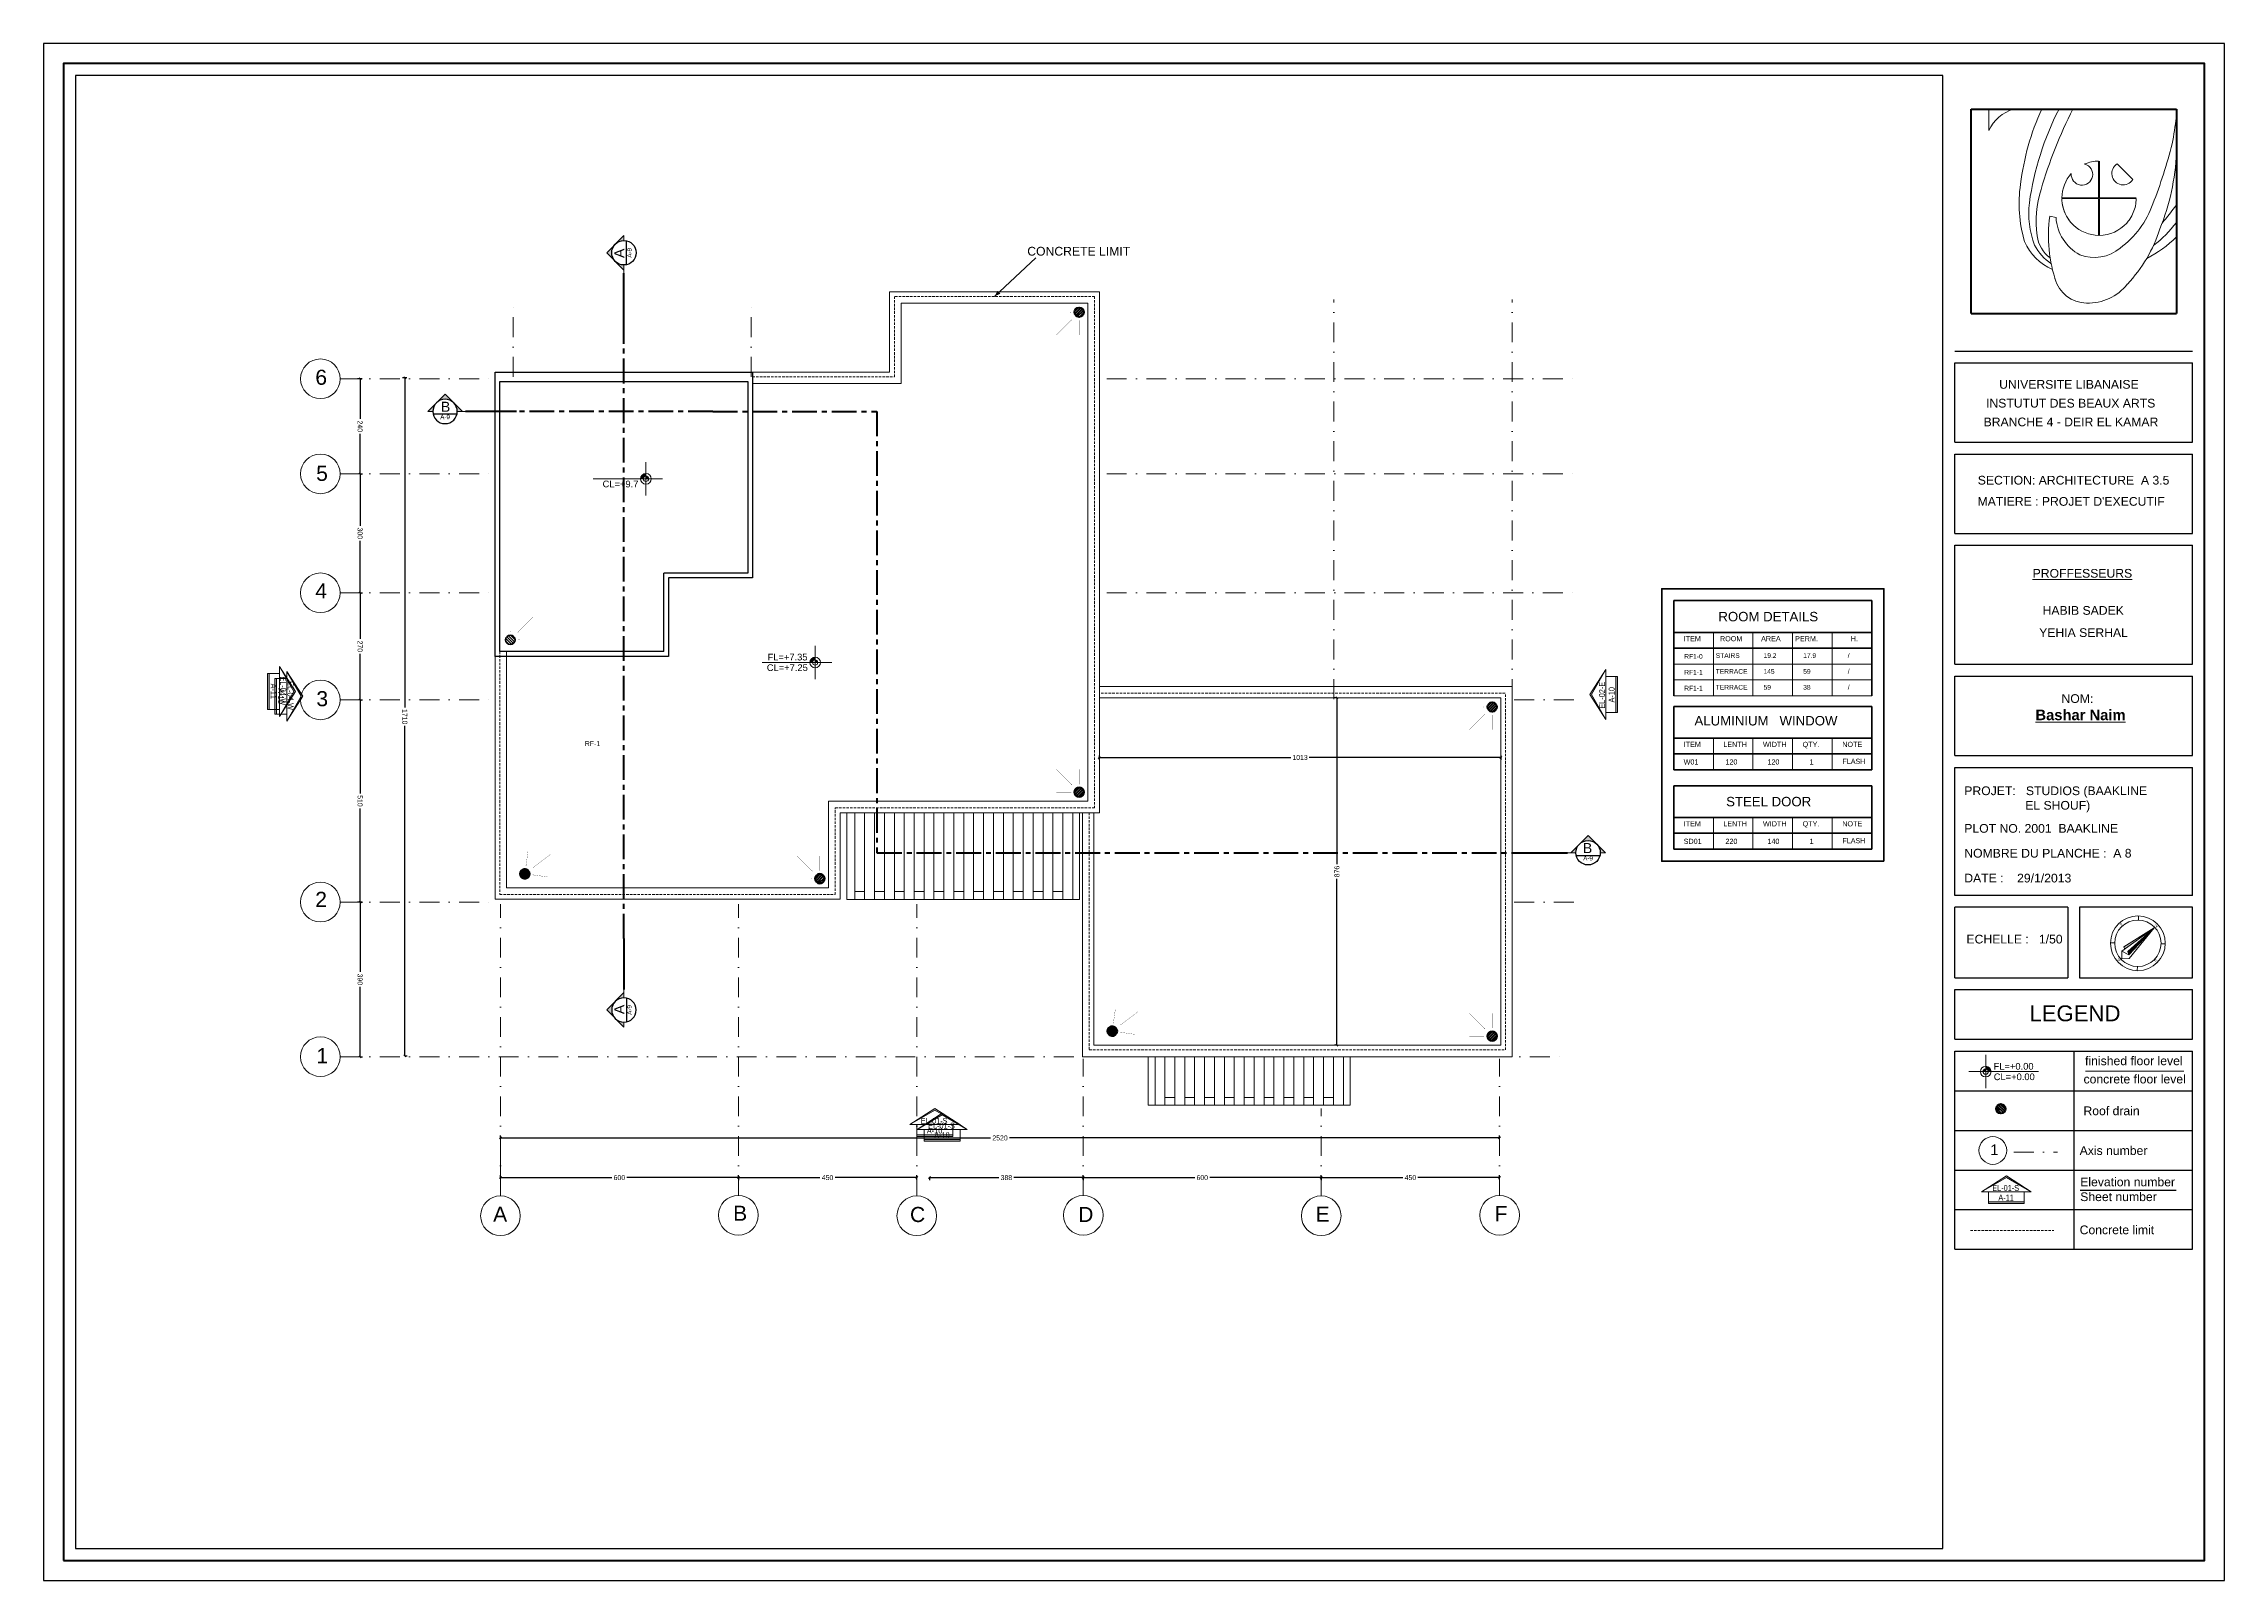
# Model space of a CAD drawing. Header units: inches. Extents: x -580639 to 179052, y 0 to 152898.
# Drawn here: x -195637 to -140637, y 113030 to 151788 of the extents above; entities that cross this region are included whole.
import ezdxf
from ezdxf.enums import TextEntityAlignment as Align

# ---------------------------------------------------------------- set-up
doc = ezdxf.new("R2010")
doc.units = ezdxf.units.IN
doc.header["$LTSCALE"] = 500
doc.header["$MEASUREMENT"] = 0
doc.set_wipeout_variables(frame=1)
for name, pattern in [('ACAD_ISO02W100', [15, 12, -3]), ('CENTER', [2, 1.25, -0.25, 0.25, -0.25]), ('DASHDOTX2', [2, 1, -0.5, 0, -0.5]), ('HIDDEN2', [0.1875, 0.125, -0.0625])]:
    doc.linetypes.add(name, pattern=pattern)
for name, color, linetype, lineweight in [('0.09', 143, 'Continuous', 9), ('0.18', 80, 'Continuous', 18), ('0.3', 10, 'Continuous', 30), ('1ATEXT', 3, 'Continuous', 20), ('A-0.2', 61, 'Continuous', 20), ('A-0.25', 42, 'Continuous', 25), ('A-ANNO-TEXS', 211, 'Continuous', 18), ('A-flor-sthn', 251, 'HIDDEN2', 9), ('A-wall', 52, 'Continuous', 35), ('col', 4, 'Continuous', 40), ('DIM', 8, 'Continuous', 18), ('fini', 11, 'Continuous', 13), ('ground floor', 8, 'Continuous', 20), ('Room reference', 50, 'Continuous', 13), ('WALL', 7, 'Continuous', 40), ('WIN', 3, 'Continuous', 18)]:
    doc.layers.add(name, color=color, linetype=linetype, lineweight=lineweight)
for name, color, linetype in [('LEGEND', 4, 'Continuous'), ('SYEL', 5, 'Continuous'), ('SYL', 6, 'Continuous'), ('SYSECTION', 1, 'Continuous')]:
    doc.layers.add(name, color=color, linetype=linetype)
doc.styles.add('100', font='arial.ttf', dxfattribs={"height": 200})
doc.styles.add('50', font='arial.ttf', dxfattribs={"height": 125})
doc.styles.add('A--ANNO-SYMB', font='upcil.ttf', dxfattribs={"width": 0.8})
doc.styles.add('CURENT', font='sanss___.ttf')
doc.styles.get("Standard").update_dxf_attribs({"font": 'arial.ttf'})
doc.dimstyles.new('DIM', dxfattribs={"dimscale": 50, "dimtxt": 125, "dimasz": 1, "dimexe": 1.2, "dimexo": 1, "dimgap": 1, "dimtad": 0, "dimtoh": 1, "dimdec": 0, "dimlfac": 0.1, "dimrnd": 1, "dimdsep": 46, "dimtxsty": '50', "dimblk": 'OBLIQUE', "dimcen": 0.09, "dimclrt": 8, "dimadec": 0, "dimazin": 0, "dimtfac": 1, "dimtdec": 0, "dimtix": 1, "dimtofl": 0, "dimtmove": 2, "dimatfit": 2, "dimfxl": 1, "dimfxlon": 1, "dimtzin": 0, "dimarcsym": 0})
pattern_1 = [(225, (6357320.176, -69319.606), (33.5875721, -33.5875721), [])]

msp = doc.modelspace()

# ---------------------------------------------------------------- texts
at = {"layer": 'A-ANNO-TEXS', "style": '50'}
for s, p in [('finished floor level', (-144150.81, 126023.649)), ('concrete floor level', (-144189.647, 125563.507)), ('Roof drain', (-144191.37, 124762.283)), ('Axis number', (-144286.874, 123760.908)), ('Elevation number', (-144273.372, 122969.812)), ('Sheet number', (-144273.372, 122596.324)), ('Concrete limit', (-144286.874, 121760.908))]:
    msp.add_text(s, height=220, dxfattribs=at).set_placement(p)
at = {"layer": 'A-ANNO-TEXS', "attachment_point": 1, "style": '50'}
for s, width, gutter_width, insert, char_height in [('CONCRETE LIMIT', 5318.43165, 1000, (-170829.186, 146662.404), 220), ('UNIVERSITE LIBANAISE', 4948.28299, 1000, (-146317.569, 143304.642), 220), ('INSTUTUT DES BEAUX ARTS', 4948.28299, 1000, (-146648.117, 142830.151), 220), ('BRANCHE 4 - DEIR EL KAMAR', 4948.28299, 1000, (-146708.994, 142356.96), 220), ('SECTION: ARCHITECTURE  A 3.5\\P ', 5318.43165, 1000, (-146856.871, 140887.41), 220), ("MATIERE : PROJET D'EXECUTIF ", 5318.43165, 1000, (-146862.22, 140353.14), 220), ('{\\LPROFFESSEURS }', 5318.43165, 1000, (-145472.502, 138539.051), 220), ('HABIB SADEK ', 5318.43165, 1000, (-145222.473, 137603.24), 220), ('{\\H1.0833x;ROOM DETAILS}', 4057.04148, 750, (-153398.615, 137456.618), 220), ('YEHIA SERHAL', 5318.43165, 1000, (-145308.407, 137043.375), 220), ('{\\H1.0833x;ITEM}', 771.83046, 750, (-154274.784, 136845.219), 120), ('STAIRS', 523.65123, 750, (-153465.561, 136414.559), 120), ('{\\H1.0833x;ROOM}', 771.83046, 750, (-153359.407, 136845.219), 120), ('{\\H1.0833x;AREA}', 771.83046, 750, (-152321.532, 136845.219), 120), ('19.2', 523.65123, 750, (-152259.633, 136414.559), 120), ('{\\H1.0833x;PERM.}', 771.83046, 750, (-151463.798, 136845.219), 120), ('17.9', 523.65123, 750, (-151259.633, 136414.559), 120), ('/', 523.65123, 750, (-150136.235, 136414.559), 120), ('{\\H1.0833x;H.}', 771.83046, 750, (-150059.664, 136845.219), 120), ('RF1-0', 523.65123, 750, (-154259.633, 136392.645), 120), ('RF1-1', 523.65123, 750, (-154259.633, 135992.645), 120), ('TERRACE', 523.65123, 750, (-153465.561, 136014.559), 120), ('145', 523.65123, 750, (-152259.633, 136014.559), 120), ('59', 523.65123, 750, (-151259.633, 136014.559), 120), ('/', 523.65123, 750, (-150136.235, 136014.559), 120), ('RF1-1', 523.65123, 750, (-154259.633, 135592.645), 120), ('TERRACE', 523.65123, 750, (-153465.561, 135614.559), 120), ('59', 523.65123, 750, (-152259.633, 135614.559), 120), ('38', 523.65123, 750, (-151259.633, 135614.559), 120), ('/', 523.65123, 750, (-150136.235, 135614.559), 120), ('NOM: ', 5318.43165, 1000, (-144745.539, 135379.431), 220), ('{\\H1.0833x;ALUMINIUM   WINDOW }', 4784.55426, 750, (-154001.663, 134830.518), 220), ('{\\fArial|b1|i0|c0|p34;\\LBashar Naim}', 5318.43165, 1000, (-145402.258, 134991.6), 266.2), ('{\\H1.0833x;W01}', 771.83046, 750, (-154274.784, 133737.133), 120), ('{\\H1.0833x;ITEM}', 771.83046, 750, (-154274.784, 134179.074), 120), ('{\\H1.0833x;LENTH}', 771.83046, 750, (-153274.784, 134179.074), 120), ('{\\H1.0833x;120}', 771.83046, 750, (-153220.801, 133737.133), 120), ('{\\H1.0833x;WIDTH}', 771.83046, 750, (-152274.784, 134179.074), 120), ('{\\H1.0833x;120}', 771.83046, 750, (-152161.627, 133737.133), 120), ('{\\H1.0833x;QTY.}', 771.83046, 750, (-151274.784, 134179.074), 120), ('{\\H1.0833x;1}', 771.83046, 750, (-151099.62, 133737.133), 120), ('{\\H1.0833x;NOTE}', 771.83046, 750, (-150274.784, 134179.074), 120), ('{\\H1.0833x;FLASH}', 771.83046, 750, (-150268.197, 133751.955), 118.206), ('{\\H1.0833x;STEEL DOOR}', 4784.55426, 750, (-153203.144, 132790.887), 220), ('PROJET:   STUDIOS (BAAKLINE \\P                  EL SHOUF)', 6503.49491, 1000, (-147196.789, 133054.853), 220), ('{\\H1.0833x;ITEM}', 771.83046, 750, (-154274.784, 132176.824), 120), ('{\\H1.0833x;LENTH}', 771.83046, 750, (-153274.784, 132176.824), 120), ('{\\H1.0833x;WIDTH}', 771.83046, 750, (-152274.784, 132176.824), 120), ('{\\H1.0833x;QTY.}', 771.83046, 750, (-151274.784, 132176.824), 120), ('{\\H1.0833x;NOTE}', 771.83046, 750, (-150274.784, 132176.824), 120), ('PLOT NO. 2001  BAAKLINE', 6503.49491, 1000, (-147196.789, 132106.194), 220), ('{\\H1.0833x;SD01}', 771.83046, 750, (-154274.784, 131734.884), 120), ('{\\H1.0833x;220}', 771.83046, 750, (-153220.801, 131734.884), 120), ('{\\H1.0833x;140}', 771.83046, 750, (-152161.627, 131734.884), 120), ('{\\H1.0833x;1}', 771.83046, 750, (-151099.62, 131734.884), 120), ('{\\H1.0833x;FLASH}', 771.83046, 750, (-150268.197, 131749.706), 118.206), ('NOMBRE DU PLANCHE :  A 8', 6503.49491, 1000, (-147196.789, 131479.624), 220), ('DATE :    29/1/2013', 6503.49491, 1000, (-147196.789, 130852.754), 220), ('ECHELLE :   1/50', 6503.49491, 1000, (-147142.301, 129313.455), 220), ('LEGEND', 2660.77035, 1000, (-145555.415, 127531.658), 400)]:
    msp.add_mtext_dynamic_manual_height_columns(s, width=width, gutter_width=gutter_width, heights=[0], dxfattribs=dict(at, insert=insert, char_height=char_height))
at = {"layer": 'ground floor', "attachment_point": 1, "style": '100'}
for s, heights, insert, char_height in [('6', [0], (-188784.62, 143563.813), 380), ('5', [0], (-188763.146, 141140.067), 380), ('4', [0], (-188784.761, 138174.505), 380), ('3', [0], (-188757.914, 135457.331), 380), ('2', [0], (-188786.008, 130396.228), 380), ('1', [0], (-188757.337, 126454.119), 380), ('1', [0], (-146542.355, 124024.827), 266), ('A', [0], (-184300.336, 122457.01), 380), ('B', [0], (-178247.656, 122480.12), 380), ('C', [200], (-173786.965, 122448.489), 380), ('D', [0], (-169545.32, 122449.127), 380), ('E', [0], (-163558.818, 122456.034), 380), ('F', [0], (-159044.922, 122469.186), 380)]:
    msp.add_mtext_dynamic_manual_height_columns(s, width=215.80113, gutter_width=1000, heights=heights, dxfattribs=dict(at, insert=insert, char_height=char_height))

# ---------------------------------------------------------------- blocks, each defined once
blk = doc.blocks.new('SYEL')
at = {"layer": '1ATEXT'}
for points in [[(-62.4, 0), (0, 36), (62.4, 0), (0, 40.2)], [(-44.8, -25.6), (-44.8, -29.5), (44.8, -29.5), (44.8, -25.6)]]:
    blk.add_hatch(color=256, dxfattribs=at).paths.add_polyline_path(points)
for p, q in [((-62.4, 0), (0, 40.2)), ((-62.4, 0), (0, 36)), ((62.4, 0), (-62.4, 0)), ((-44.8, -29.5), (-44.8, 0)), ((0, 40.2), (62.4, 0)), ((0, 36), (62.4, 0)), ((44.8, 0), (44.8, -29.5)), ((44.8, -25.6), (-44.8, -25.6)), ((44.8, -29.5), (-44.8, -29.5))]:
    blk.add_line(p, q, dxfattribs=at)
at = {"layer": '1ATEXT', "style": 'A--ANNO-SYMB', "width": 0.8, "flags": 4}
for tag, p in [('EL-01-N', (-1.8, 9.4)), ('AR00', (-0.7, -14.7))]:
    blk.add_attdef(tag, text='', height=15, dxfattribs=at).set_placement(p, align=Align.MIDDLE_CENTER)
blk = doc.blocks.new('A$C7E7140D5')
at = {"layer": '1ATEXT'}
for points in [[(47, -34.4), (47, -29.6, 0.414214), (42.2, -34.4)], [(47, -34.4), (47, -29.6, 0.414214), (42.2, -34.4)], [(51.8, -34.4), (56.6, -34.4, 0.414214), (47, -24.8), (47, -29.6, -0.414214)], [(51.8, -34.4), (56.6, -34.4, 0.414214), (47, -24.8), (47, -29.6, -0.414214)]]:
    blk.add_hatch(color=256, dxfattribs=at).paths.add_polyline_path(points)
for p, q in [((17, -34.4), (142, -34.4)), ((47, -4.4), (47, -64.4))]:
    blk.add_line(p, q, dxfattribs=at)
for radius in [9.6, 4.8]:
    blk.add_circle((47, -34.4), radius, dxfattribs=at)
blk = doc.blocks.new('SYL')
at = {"layer": '1ATEXT', "color": 3}
blk.add_blockref('A$C7E7140D5', (-47, 34.4), dxfattribs=at)
at = {"layer": '1ATEXT', "color": 3, "style": 'CURENT'}
for tag, p in [('FL=0.00', (14.2, 3.6)), ('CL=0.00', (14.5, -15.3))]:
    blk.add_attdef(tag, p, '', height=12, dxfattribs=at)
blk = doc.blocks.new('_Oblique')
at = {"color": 0, "linetype": 'ByBlock', "lineweight": -2}
blk.add_line((-0.5, -0.5), (0.5, 0.5), dxfattribs=at)
blk = doc.blocks.new('*D1457')
at = {"layer": 'Defpoints', "color": 0, "transparency": 16777216}
for p in [(-169012, 135288), (-158886, 135288), (-158886, 133784)]:
    blk.add_point(p, dxfattribs=at)
at = {"layer": 'DIM', "color": 0, "lineweight": -2, "transparency": 16777216}
for p, q in [((-169012, 133834), (-169012, 133724)), ((-169012, 133784), (-164180, 133784)), ((-158886, 133784), (-163718, 133784)), ((-158886, 133834), (-158886, 133724))]:
    blk.add_line(p, q, dxfattribs=at)
at = {"layer": 'DIM', "color": 0, "lineweight": -2, "transparency": 16777216, "xscale": 50, "yscale": 50, "zscale": 50, "rotation": 180}
blk.add_blockref('_Oblique', (-169012, 133784), dxfattribs=at)
at = {"layer": 'DIM', "color": 0, "lineweight": -2, "transparency": 16777216, "xscale": 50, "yscale": 50, "zscale": 50}
blk.add_blockref('_Oblique', (-158886, 133784), dxfattribs=at)
at = {"layer": 'DIM', "color": 8, "transparency": 16777216, "insert": (-163949, 133784), "char_height": 125, "attachment_point": 5, "style": '50'}
blk.add_mtext('1013', dxfattribs=at)
blk = doc.blocks.new('*D1458')
at = {"layer": 'Defpoints', "color": 0, "transparency": 16777216}
for p in [(-163018, 135288), (-163018, 126528), (-163018, 126528)]:
    blk.add_point(p, dxfattribs=at)
at = {"layer": 'DIM', "color": 0, "lineweight": -2, "transparency": 16777216}
for p, q in [((-163018, 135288), (-163078, 135288)), ((-163018, 135288), (-163018, 131096)), ((-163018, 126528), (-163018, 130720)), ((-163018, 126528), (-163078, 126528))]:
    blk.add_line(p, q, dxfattribs=at)
at = {"layer": 'DIM', "color": 0, "lineweight": -2, "transparency": 16777216, "xscale": 50, "yscale": 50, "zscale": 50}
for p, rotation in [((-163018, 135288), 90), ((-163018, 126528), 270)]:
    blk.add_blockref('_Oblique', p, dxfattribs=dict(at, rotation=rotation))
at = {"layer": 'DIM', "color": 8, "transparency": 16777216, "insert": (-163018, 130908), "char_height": 125, "attachment_point": 5, "rotation": 90, "style": '50'}
blk.add_mtext('876', dxfattribs=at)
blk = doc.blocks.new('4')
at = {"layer": 'A-0.2', "color": 253}
for p, q in [((0, 7158), (612, 7158)), ((612, 7158), (612, 6408))]:
    blk.add_line(p, q, dxfattribs=at)
at = {"layer": 'A-0.2'}
for p, q in [((4464, 4046), (4464, 5334)), ((4491, 4046), (4491, 5334)), ((5661, 4688), (5114, 5233)), ((5387, 4961), (5661, 4688)), ((4464, 4046), (3176, 4046)), ((4464, 4019), (3176, 4019)), ((4464, 2731), (4464, 4019)), ((5779, 4046), (4491, 4046)), ((5779, 4019), (4491, 4019)), ((4491, 2731), (4491, 4019)), ((2753, 3402), (2970, 3354))]:
    blk.add_line(p, q, dxfattribs=at)
at = {"layer": 'A-0.2', "color": 253}
blk.add_arc((1928, 5765), 1462, 107.64781, 153.96165, dxfattribs=at)
at = {"layer": 'A-0.2'}
for centre, radius, start, end in [((10717, 3409), 9059, 155.55033, 172.92406), ((12494, 2369), 10566, 153.0442, 171.7936), ((18093, -216), 16295, 153.09334, 163.75774), ((-19263, 10603), 26713, 349.95399, 351.96969), ((-10257, 10332), 17845, 338.64073, 345.76469), ((-676, 5940), 7870, 337.73271, 357.72099), ((4478, 4033), 1301, 138.38861, 179.40661), ((3880, 4867), 376, 175.50124, 75.71182), ((4478, 4033), 1301, 90.59339, 112.82445), ((5322, 4895), 397, 121.63123, 328.54112), ((6429, 3847), 4751, 171.79462, 196.2417), ((5120, 3503), 3106, 173.07815, 201.04099), ((5992, 3211), 3720, 162.30173, 187.61114), ((4478, 4033), 1301, 180.59339, 207.56933), ((4478, 4033), 1301, 187.50396, 216.31067), ((3279, 4920), 3270, 306.37555, 340.58391), ((4478, 4033), 1301, 337.29236, 359.40661), ((7684, 2710), 4979, 172.00351, 199.00541), ((4557, 3453), 1590, 183.56918, 241.76008), ((4478, 4033), 1301, 214.70346, 226.49059), ((4478, 4033), 1301, 226.49059, 269.40661), ((4478, 4033), 1301, 270.59339, 318.05723), ((4478, 4033), 1301, 318.05723, 325.65676), ((4478, 4033), 1301, 325.65676, 337.29236), ((4080, 5482), 3864, 306.58145, 323.55215), ((-4402, 12360), 14410, 320.31393, 323.55003), ((3569, 3233), 1845, 202.79142, 246.93196), ((3907, 3300), 1917, 208.42814, 234.80849), ((3498, 2902), 1207, 188.73708, 232.56395), ((1776, 4501), 5072, 316.72692, 342.28934), ((4368, 5496), 3987, 296.48799, 315.0148), ((4313, 3366), 1408, 248.83977, 309.98353), ((4044, 1512), 1149, 194.74643, 269.93049), ((4101, 2106), 1744, 268.07353, 321.63612)]:
    blk.add_arc(centre, radius, start, end, dxfattribs=at)
at = {"layer": 'WALL'}
for p, q in [((0, 7158), (7188, 7158)), ((0, 0), (0, 7158)), ((7188, 7158), (7188, 0)), ((0, 0), (7188, 0))]:
    blk.add_line(p, q, dxfattribs=at)
blk = doc.blocks.new('NORTH')
at = {"layer": 'WIN', "color": 1}
for p, q in [((494, 631), (0, 0)), ((0, 0), (661, -479)), ((494, 631), (4781, 459)), ((851, -154), (494, 631)), ((661, -479), (4781, 459)), ((851, -154), (4781, 459)), ((851, -154), (1006, 218)), ((887, 607), (973, 851)), ((973, 851), (4781, 459)), ((1006, 218), (4781, 459))]:
    blk.add_line(p, q, dxfattribs=at)
blk = doc.blocks.new('NORTHE')
at = {"color": 3}
for p, q in [((-1759, 1759), (-2077, 2077)), ((1759, 1759), (2077, 2077)), ((-1759, -1759), (-2077, -2077)), ((1759, -1759), (2077, -2077))]:
    blk.add_line(p, q, dxfattribs=at)
for radius in [2937, 2487]:
    blk.add_circle((0, 0), radius, dxfattribs=at)
for points in [[(-754, -1351), (-527, -1456), (0, 2402)], [(-121, -1378), (235, -1568), (0, 2402)]]:
    blk.add_solid(points, dxfattribs=at)
at = {"color": 3, "rotation": 84.51780902573543}
blk.add_blockref('NORTH', (0, -2400), dxfattribs=at)
at = {"color": 3}
for s, width, p, p2 in [('N', 1.784178, (-180, 2610), (180, 2610)), ('W', 1.365132, (-2894, 0), (-2534, 0)), ('E', 1.931772, (2517, 0), (2877, 0)), ('S', 1.931772, (-325, -2784), (35, -2784))]:
    blk.add_text(s, height=200, dxfattribs=dict(at, width=width)).set_placement(p, p2, align=Align.FIT)
blk = doc.blocks.new('NOR')
at = {"layer": 'WIN', "color": 3, "xscale": 0.000462, "yscale": 0.000462, "zscale": 0.000462, "rotation": 276.1356553146427}
blk.add_blockref('NORTHE', (-1.1, -0.12), dxfattribs=at)
blk = doc.blocks.new('*D1501')
at = {"layer": 'Defpoints', "color": 0, "transparency": 16777216}
for p in [(-187657, 130138), (-186706, 130138), (-187657, 126238)]:
    blk.add_point(p, dxfattribs=at)
at = {"layer": 'ground floor', "color": 0, "lineweight": -2, "transparency": 16777216}
for p, q in [((-187607, 130138), (-187717, 130138)), ((-187657, 130138), (-187657, 128376)), ((-187657, 126238), (-187657, 128000)), ((-187657, 126238), (-187597, 126238))]:
    blk.add_line(p, q, dxfattribs=at)
at = {"layer": 'ground floor', "color": 0, "lineweight": -2, "transparency": 16777216, "xscale": 50, "yscale": 50, "zscale": 50}
for p, rotation in [((-187657, 130138), 90), ((-187657, 126238), 270)]:
    blk.add_blockref('_Oblique', p, dxfattribs=dict(at, rotation=rotation))
at = {"layer": 'ground floor', "color": 8, "transparency": 16777216, "insert": (-187657, 128188), "char_height": 125, "attachment_point": 5, "rotation": 270, "style": '50'}
blk.add_mtext('390', dxfattribs=at)
blk = doc.blocks.new('*D1502')
at = {"layer": 'Defpoints', "color": 0, "transparency": 16777216}
for p in [(-187657, 135238), (-187657, 135238), (-187657, 130138)]:
    blk.add_point(p, dxfattribs=at)
at = {"layer": 'ground floor', "color": 0, "lineweight": -2, "transparency": 16777216}
for p, q in [((-187657, 135238), (-187597, 135238)), ((-187657, 135238), (-187657, 132876)), ((-187657, 130138), (-187657, 132500)), ((-187657, 130138), (-187597, 130138))]:
    blk.add_line(p, q, dxfattribs=at)
at = {"layer": 'ground floor', "color": 0, "lineweight": -2, "transparency": 16777216, "xscale": 50, "yscale": 50, "zscale": 50}
for p, rotation in [((-187657, 135238), 90), ((-187657, 130138), 270)]:
    blk.add_blockref('_Oblique', p, dxfattribs=dict(at, rotation=rotation))
at = {"layer": 'ground floor', "color": 8, "transparency": 16777216, "insert": (-187657, 132688), "char_height": 125, "attachment_point": 5, "rotation": 270, "style": '50'}
blk.add_mtext('510', dxfattribs=at)
blk = doc.blocks.new('*D1503')
at = {"layer": 'Defpoints', "color": 0, "transparency": 16777216}
for p in [(-187657, 137938), (-187657, 137938), (-187657, 135238)]:
    blk.add_point(p, dxfattribs=at)
at = {"layer": 'ground floor', "color": 0, "lineweight": -2, "transparency": 16777216}
for p, q in [((-187657, 137938), (-187597, 137938)), ((-187657, 137938), (-187657, 136777)), ((-187657, 135238), (-187657, 136399)), ((-187657, 135238), (-187597, 135238))]:
    blk.add_line(p, q, dxfattribs=at)
at = {"layer": 'ground floor', "color": 0, "lineweight": -2, "transparency": 16777216, "xscale": 50, "yscale": 50, "zscale": 50}
for p, rotation in [((-187657, 137938), 90), ((-187657, 135238), 270)]:
    blk.add_blockref('_Oblique', p, dxfattribs=dict(at, rotation=rotation))
at = {"layer": 'ground floor', "color": 8, "transparency": 16777216, "insert": (-187657, 136588), "char_height": 125, "attachment_point": 5, "rotation": 270, "style": '50'}
blk.add_mtext('270', dxfattribs=at)
blk = doc.blocks.new('*D1504')
at = {"layer": 'Defpoints', "color": 0, "transparency": 16777216}
for p in [(-187657, 140938), (-187657, 140938), (-187657, 137938)]:
    blk.add_point(p, dxfattribs=at)
at = {"layer": 'ground floor', "color": 0, "lineweight": -2, "transparency": 16777216}
for p, q in [((-187657, 140938), (-187597, 140938)), ((-187657, 140938), (-187657, 139626)), ((-187657, 137938), (-187657, 139250)), ((-187657, 137938), (-187597, 137938))]:
    blk.add_line(p, q, dxfattribs=at)
at = {"layer": 'ground floor', "color": 0, "lineweight": -2, "transparency": 16777216, "xscale": 50, "yscale": 50, "zscale": 50}
for p, rotation in [((-187657, 140938), 90), ((-187657, 137938), 270)]:
    blk.add_blockref('_Oblique', p, dxfattribs=dict(at, rotation=rotation))
at = {"layer": 'ground floor', "color": 8, "transparency": 16777216, "insert": (-187657, 139438), "char_height": 125, "attachment_point": 5, "rotation": 270, "style": '50'}
blk.add_mtext('300', dxfattribs=at)
blk = doc.blocks.new('*D1505')
at = {"layer": 'Defpoints', "color": 0, "transparency": 16777216}
for p in [(-187657, 143336), (-186714, 143336), (-187657, 140938)]:
    blk.add_point(p, dxfattribs=at)
at = {"layer": 'ground floor', "color": 0, "lineweight": -2, "transparency": 16777216}
for p, q in [((-187607, 143336), (-187717, 143336)), ((-187657, 143336), (-187657, 142326)), ((-187657, 140938), (-187657, 141948)), ((-187657, 140938), (-187597, 140938))]:
    blk.add_line(p, q, dxfattribs=at)
at = {"layer": 'ground floor', "color": 0, "lineweight": -2, "transparency": 16777216, "xscale": 50, "yscale": 50, "zscale": 50}
for p, rotation in [((-187657, 143336), 90), ((-187657, 140938), 270)]:
    blk.add_blockref('_Oblique', p, dxfattribs=dict(at, rotation=rotation))
at = {"layer": 'ground floor', "color": 8, "transparency": 16777216, "insert": (-187657, 142137), "char_height": 125, "attachment_point": 5, "rotation": 270, "style": '50'}
blk.add_mtext('240', dxfattribs=at)
blk = doc.blocks.new('*D1506')
at = {"layer": 'Defpoints', "color": 0, "transparency": 16777216}
for p in [(-186527, 143361), (-186020, 143361), (-186527, 126263)]:
    blk.add_point(p, dxfattribs=at)
at = {"layer": 'ground floor', "color": 0, "lineweight": -2, "transparency": 16777216}
for p, q in [((-186477, 143361), (-186587, 143361)), ((-186527, 143361), (-186527, 135042)), ((-186527, 126263), (-186527, 134581)), ((-186527, 126263), (-186467, 126263))]:
    blk.add_line(p, q, dxfattribs=at)
at = {"layer": 'ground floor', "color": 0, "lineweight": -2, "transparency": 16777216, "xscale": 50, "yscale": 50, "zscale": 50}
for p, rotation in [((-186527, 143361), 90), ((-186527, 126263), 270)]:
    blk.add_blockref('_Oblique', p, dxfattribs=dict(at, rotation=rotation))
at = {"layer": 'ground floor', "color": 8, "transparency": 16777216, "insert": (-186527, 134812), "char_height": 125, "attachment_point": 5, "rotation": 270, "style": '50'}
blk.add_mtext('1710', dxfattribs=at)
blk = doc.blocks.new('*D1507')
at = {"layer": 'Defpoints', "color": 0, "transparency": 16777216}
for p in [(-184116, 123188), (-178116, 123188), (-178116, 123188)]:
    blk.add_point(p, dxfattribs=at)
at = {"layer": 'DIM', "color": 0, "lineweight": -2, "transparency": 16777216}
for p, q in [((-184116, 123188), (-184116, 123248)), ((-178116, 123188), (-178116, 123248)), ((-184116, 123188), (-181304, 123188)), ((-178116, 123188), (-180928, 123188))]:
    blk.add_line(p, q, dxfattribs=at)
at = {"layer": 'DIM', "color": 0, "lineweight": -2, "transparency": 16777216, "xscale": 50, "yscale": 50, "zscale": 50, "rotation": 180}
blk.add_blockref('_Oblique', (-184116, 123188), dxfattribs=at)
at = {"layer": 'DIM', "color": 0, "lineweight": -2, "transparency": 16777216, "xscale": 50, "yscale": 50, "zscale": 50}
blk.add_blockref('_Oblique', (-178116, 123188), dxfattribs=at)
at = {"layer": 'DIM', "color": 8, "transparency": 16777216, "insert": (-181116, 123188), "char_height": 125, "attachment_point": 5, "style": '50'}
blk.add_mtext('600', dxfattribs=at)
blk = doc.blocks.new('*D1508')
at = {"layer": 'Defpoints', "color": 0, "transparency": 16777216}
for p in [(-178116, 123188), (-173616, 123188), (-173616, 122884)]:
    blk.add_point(p, dxfattribs=at)
at = {"layer": 'DIM', "color": 0, "lineweight": -2, "transparency": 16777216}
for p, q in [((-173616, 123138), (-173616, 123248)), ((-178116, 123188), (-178116, 123128)), ((-178116, 123188), (-176057, 123188)), ((-173616, 123188), (-175676, 123188))]:
    blk.add_line(p, q, dxfattribs=at)
at = {"layer": 'DIM', "color": 0, "lineweight": -2, "transparency": 16777216, "xscale": 50, "yscale": 50, "zscale": 50, "rotation": 180}
blk.add_blockref('_Oblique', (-178116, 123188), dxfattribs=at)
at = {"layer": 'DIM', "color": 0, "lineweight": -2, "transparency": 16777216, "xscale": 50, "yscale": 50, "zscale": 50}
blk.add_blockref('_Oblique', (-173616, 123188), dxfattribs=at)
at = {"layer": 'DIM', "color": 8, "transparency": 16777216, "insert": (-175866, 123188), "char_height": 125, "attachment_point": 5, "style": '50'}
blk.add_mtext('450', dxfattribs=at)
blk = doc.blocks.new('*D1509')
at = {"layer": 'Defpoints', "color": 0, "transparency": 16777216}
for p in [(-173296, 123188), (-169416, 123188), (-169416, 122806)]:
    blk.add_point(p, dxfattribs=at)
at = {"layer": 'DIM', "color": 0, "lineweight": -2, "transparency": 16777216}
for p, q in [((-169416, 123138), (-169416, 123248)), ((-173296, 123188), (-173296, 123128)), ((-173296, 123188), (-171544, 123188)), ((-169416, 123188), (-171168, 123188))]:
    blk.add_line(p, q, dxfattribs=at)
at = {"layer": 'DIM', "color": 0, "lineweight": -2, "transparency": 16777216, "xscale": 50, "yscale": 50, "zscale": 50, "rotation": 180}
blk.add_blockref('_Oblique', (-173296, 123188), dxfattribs=at)
at = {"layer": 'DIM', "color": 0, "lineweight": -2, "transparency": 16777216, "xscale": 50, "yscale": 50, "zscale": 50}
blk.add_blockref('_Oblique', (-169416, 123188), dxfattribs=at)
at = {"layer": 'DIM', "color": 8, "transparency": 16777216, "insert": (-171356, 123188), "char_height": 125, "attachment_point": 5, "style": '50'}
blk.add_mtext('388', dxfattribs=at)
blk = doc.blocks.new('*D1510')
at = {"layer": 'Defpoints', "color": 0, "transparency": 16777216}
for p in [(-169416, 123188), (-163416, 123188), (-163416, 122781)]:
    blk.add_point(p, dxfattribs=at)
at = {"layer": 'DIM', "color": 0, "lineweight": -2, "transparency": 16777216}
for p, q in [((-163416, 123138), (-163416, 123248)), ((-169416, 123188), (-169416, 123128)), ((-169416, 123188), (-166604, 123188)), ((-163416, 123188), (-166228, 123188))]:
    blk.add_line(p, q, dxfattribs=at)
at = {"layer": 'DIM', "color": 0, "lineweight": -2, "transparency": 16777216, "xscale": 50, "yscale": 50, "zscale": 50, "rotation": 180}
blk.add_blockref('_Oblique', (-169416, 123188), dxfattribs=at)
at = {"layer": 'DIM', "color": 0, "lineweight": -2, "transparency": 16777216, "xscale": 50, "yscale": 50, "zscale": 50}
blk.add_blockref('_Oblique', (-163416, 123188), dxfattribs=at)
at = {"layer": 'DIM', "color": 8, "transparency": 16777216, "insert": (-166416, 123188), "char_height": 125, "attachment_point": 5, "style": '50'}
blk.add_mtext('600', dxfattribs=at)
blk = doc.blocks.new('*D1511')
at = {"layer": 'Defpoints', "color": 0, "transparency": 16777216}
for p in [(-163416, 123188), (-158916, 123188), (-158916, 122806)]:
    blk.add_point(p, dxfattribs=at)
at = {"layer": 'DIM', "color": 0, "lineweight": -2, "transparency": 16777216}
for p, q in [((-158916, 123138), (-158916, 123248)), ((-163416, 123188), (-163416, 123128)), ((-163416, 123188), (-161357, 123188)), ((-158916, 123188), (-160976, 123188))]:
    blk.add_line(p, q, dxfattribs=at)
at = {"layer": 'DIM', "color": 0, "lineweight": -2, "transparency": 16777216, "xscale": 50, "yscale": 50, "zscale": 50, "rotation": 180}
blk.add_blockref('_Oblique', (-163416, 123188), dxfattribs=at)
at = {"layer": 'DIM', "color": 0, "lineweight": -2, "transparency": 16777216, "xscale": 50, "yscale": 50, "zscale": 50}
blk.add_blockref('_Oblique', (-158916, 123188), dxfattribs=at)
at = {"layer": 'DIM', "color": 8, "transparency": 16777216, "insert": (-161166, 123188), "char_height": 125, "attachment_point": 5, "style": '50'}
blk.add_mtext('450', dxfattribs=at)
blk = doc.blocks.new('*D1512')
at = {"layer": 'Defpoints', "color": 0, "transparency": 16777216}
for p in [(-184116, 124188), (-158916, 124188), (-158916, 124188)]:
    blk.add_point(p, dxfattribs=at)
at = {"layer": 'DIM', "color": 0, "lineweight": -2, "transparency": 16777216}
for p, q in [((-184116, 124188), (-184116, 124248)), ((-184116, 124188), (-171754, 124188)), ((-158916, 124188), (-171279, 124188)), ((-158916, 124188), (-158916, 124248))]:
    blk.add_line(p, q, dxfattribs=at)
at = {"layer": 'DIM', "color": 0, "lineweight": -2, "transparency": 16777216, "xscale": 50, "yscale": 50, "zscale": 50, "rotation": 180}
blk.add_blockref('_Oblique', (-184116, 124188), dxfattribs=at)
at = {"layer": 'DIM', "color": 0, "lineweight": -2, "transparency": 16777216, "xscale": 50, "yscale": 50, "zscale": 50}
blk.add_blockref('_Oblique', (-158916, 124188), dxfattribs=at)
at = {"layer": 'DIM', "color": 8, "transparency": 16777216, "insert": (-171516, 124188), "char_height": 125, "attachment_point": 5, "style": '50'}
blk.add_mtext('2520', dxfattribs=at)
blk = doc.blocks.new('SYSECTON011')
at = {"layer": '1ATEXT'}
h = blk.add_hatch(color=256, dxfattribs=at)
edge = h.paths.add_edge_path()
edge.add_ellipse((128.4, 0), major_axis=(0, -21.9), ratio=1, start_angle=90.0017, end_angle=270.0017)
edge.add_line((106.5, 0), (97.3, 0))
edge.add_line((97.3, 0), (128.4, 31))
edge.add_line((128.4, 31), (159.4, 0))
edge.add_line((159.4, 0), (150.3, 0))
at = {"layer": '1ATEXT', "linetype": 'CENTER', "lineweight": 40}
blk.add_line((0, 0), (91.7, 0), dxfattribs=at)
at = {"layer": '1ATEXT'}
for p, q in [((91.7, 0), (106.5, 0)), ((97.3, 0), (128.4, 31)), ((159.4, 0), (128.4, 31)), ((150.3, 0), (159.4, 0))]:
    blk.add_line(p, q, dxfattribs=at)
at = {"layer": '1ATEXT', "color": 4, "lineweight": 30}
blk.add_line((107, -4.9), (149.7, -4.9), dxfattribs=at)
blk.add_ellipse((128.4, 0), major_axis=(0, -21.9), ratio=1, start_param=-1.570767, end_param=4.712418, dxfattribs=at)
at = {"layer": '1ATEXT', "color": 4, "style": 'CURENT'}
for tag, height, p in [('A', 18, (127.4, 8.4)), ('AR000', 8, (128.3, -9.8))]:
    blk.add_attdef(tag, text='', height=height, dxfattribs=at).set_placement(p, align=Align.MIDDLE)
blk = doc.blocks.new('SECTIO B-B')
at = {"layer": 'col', "linetype": 'CENTER'}
for p, q in [((-22510, 11129), (-27460, 11129)), ((-22510, 11129), (-18370, 11129)), ((-18370, 11129), (-18370, 0)), ((-18370, 0), (-1746, 0))]:
    blk.add_line(p, q, dxfattribs=at)
at = {"layer": 'SYSECTION'}
ref = blk.add_blockref('SYSECTON011', (-27460, 11129), dxfattribs=dict(at, xscale=-14.04466159001456, yscale=14.04466159001456, zscale=14.04466159001456))
ref.add_attrib('A', 'B', dxfattribs={"color": 4, "height": 253, "style": 'CURENT'}).set_placement((-29250, 11247), align=Align.MIDDLE)
ref.add_attrib('AR000', 'A-9', dxfattribs={"color": 4, "height": 112.4, "style": 'CURENT'}).set_placement((-29263, 10991), align=Align.MIDDLE)
ref = blk.add_blockref('SYSECTON011', (-2239, 0), dxfattribs=dict(at, xscale=14.04466159001456, yscale=14.04466159001456, zscale=14.04466159001456))
ref.add_attrib('A', 'B', dxfattribs={"color": 4, "height": 253, "style": 'CURENT'}).set_placement((-449, 118), align=Align.MIDDLE)
ref.add_attrib('AR000', 'A-9', dxfattribs={"color": 4, "height": 112.4, "style": 'CURENT'}).set_placement((-436, -138), align=Align.MIDDLE)
blk = doc.blocks.new('SECTION A-A')
at = {"layer": 'col', "linetype": 'CENTER'}
blk.add_line((0, -17729), (0, -2239), dxfattribs=at)
at = {"layer": 'SYSECTION'}
ref = blk.add_blockref('SYSECTON011', (0, -2239), dxfattribs=dict(at, xscale=14.04466159001456, yscale=14.04466159001456, zscale=14.04466159001456, rotation=90))
ref.add_attrib('A', 'A', dxfattribs={"color": 4, "height": 253, "rotation": 90, "style": 'CURENT'}).set_placement((-118, -449), align=Align.MIDDLE)
ref.add_attrib('AR000', 'A-9', dxfattribs={"color": 4, "height": 112.4, "rotation": 90, "style": 'CURENT'}).set_placement((138, -436), align=Align.MIDDLE)
ref = blk.add_blockref('SYSECTON011', (0, -17729), dxfattribs=dict(at, xscale=-14.04466159001456, yscale=14.04466159001456, zscale=14.04466159001456, rotation=90))
ref.add_attrib('A', 'A', dxfattribs={"color": 4, "height": 253, "rotation": 90, "style": 'CURENT'}).set_placement((-118, -19519), align=Align.MIDDLE)
ref.add_attrib('AR000', 'A-9', dxfattribs={"color": 4, "height": 112.4, "rotation": 90, "style": 'CURENT'}).set_placement((138, -19532), align=Align.MIDDLE)

# ---------------------------------------------------------------- dimensions: what is measured, and where the dimension line sits
at = {"layer": 'DIM'}
dim = msp.add_linear_dim(base=(-163017.698, 126527.726), p1=(-163017.698, 135287.726), p2=(-163017.698, 126527.726), angle=90, dimstyle='DIM', dxfattribs=at)
dim.commit()
dim.dimension.update_dxf_attribs({"geometry": '*D1458', "text_midpoint": (-163017.698, 130907.726)})
for base, p1, p2, picture, middle in [((-158886.163, 133784.12), (-169011.519, 135287.726), (-158886.163, 135287.726), '*D1457', (-163948.841, 133784.12)), ((-158916.163, 124187.726), (-184116.163, 124187.726), (-158916.163, 124187.726), '*D1512', (-171516.163, 124187.726)), ((-178116.163, 123187.726), (-184116.163, 123187.726), (-178116.163, 123187.726), '*D1507', (-181116.163, 123187.726)), ((-173616.163, 123187.726), (-178116.163, 123187.726), (-173616.163, 122884.088), '*D1508', (-175866.163, 123187.726)), ((-169416.163, 123187.726), (-173296.163, 123187.726), (-169416.163, 122806.426), '*D1509', (-171356.163, 123187.726)), ((-163416.163, 123187.726), (-169416.163, 123187.726), (-163416.163, 122781.447), '*D1510', (-166416.163, 123187.726)), ((-158916.163, 123187.726), (-163416.163, 123187.726), (-158916.163, 122806.426), '*D1511', (-161166.163, 123187.726))]:
    dim = msp.add_linear_dim(base=base, p1=p1, p2=p2, dimstyle='DIM', dxfattribs=at)
    dim.commit()
    dim.dimension.update_dxf_attribs({"geometry": picture, "text_midpoint": middle})
at = {"layer": 'ground floor'}
for base, p1, p2, picture, middle in [((-187656.903, 143335.726), (-187656.903, 140937.726), (-186713.805, 143335.726), '*D1505', (-187656.903, 142136.726)), ((-186526.596, 143360.726), (-186526.596, 126262.726), (-186019.931, 143360.726), '*D1506', (-186526.596, 134811.726)), ((-187656.903, 140937.726), (-187656.903, 137937.726), (-187656.903, 140937.726), '*D1504', (-187656.903, 139437.726)), ((-187656.903, 137937.726), (-187656.903, 135237.726), (-187656.903, 137937.726), '*D1503', (-187656.903, 136587.726)), ((-187656.903, 135237.726), (-187656.903, 130137.726), (-187656.903, 135237.726), '*D1502', (-187656.903, 132687.726)), ((-187656.903, 130137.726), (-187656.903, 126237.726), (-186706.258, 130137.726), '*D1501', (-187656.903, 128187.726))]:
    dim = msp.add_linear_dim(base=base, p1=p1, p2=p2, angle=90, dimstyle='DIM', dxfattribs=at)
    dim.commit()
    dim.dimension.update_dxf_attribs({"geometry": picture, "text_midpoint": middle})

# ---------------------------------------------------------------- hatches: boundary and pattern name
at = {"layer": 'A-0.25'}
h = msp.add_hatch(dxfattribs=at)
h.set_pattern_fill('ANSI31', color=256, scale=380, angle=270, style=0)
h.set_pattern_definition([(315, (28421.552, 6678441.66), (33.5875721, 33.5875721), [])])
h.paths.add_polyline_path([(-183866.519, 136873.232, 1), (-183866.519, 136635.732, 1)])
at = {"layer": 'WALL'}
h = msp.add_hatch(dxfattribs=at)
h.set_pattern_fill('ANSI31', color=12, scale=380, angle=180, style=0)
h.set_pattern_definition([(225, (6346904.82, -59365.107), (33.5875721, -33.5875721), [])])
h.paths.add_polyline_path([(-169640.218, 145012.132, -1), (-169402.718, 145012.132, -1)])
h = msp.add_hatch(dxfattribs=at)
h.set_pattern_fill('ANSI31', color=12, scale=380, angle=180, style=0)
h.set_pattern_definition(pattern_1)
h.paths.add_polyline_path([(-159224.863, 135057.634, -1), (-158987.363, 135057.634, -1)])
h = msp.add_hatch(dxfattribs=at)
h.set_pattern_fill('ANSI31', color=12, scale=380, angle=180, style=0)
h.set_pattern_definition([(225, (6346904.82, -63166.68), (33.5875721, -33.5875721), [])])
h.paths.add_polyline_path([(-169640.218, 132910.742, 1), (-169402.718, 132910.742, 1)])
h = msp.add_hatch(dxfattribs=at)
h.set_pattern_fill('ANSI31', color=12, scale=380, angle=82.1568236, style=0)
h.set_pattern_definition([(127.1568236, (-1266988.2, -6297858.586), (-37.85680172, -28.68993837), [])])
h.paths.add_polyline_path([(-183483.397, 130968.908, 1), (-183515.806, 130733.629, 1)])
h = msp.add_hatch(dxfattribs=at)
h.set_pattern_fill('ANSI31', color=12, scale=380, angle=180, style=0)
h.set_pattern_definition([(225, (6340364.74, -65349.355), (33.5875721, -33.5875721), [])])
h.paths.add_polyline_path([(-176180.299, 130728.069, 1), (-175942.799, 130728.069, 1)])
h = msp.add_hatch(dxfattribs=at)
h.set_pattern_fill('ANSI31', color=12, scale=380, angle=82.1568236, style=0)
h.set_pattern_definition([(127.1568236, (-1252172.923, -6301828.84), (-37.85680172, -28.68993837), [])])
h.paths.add_polyline_path([(-168668.122, 126998.656, 1), (-168700.532, 126763.378, 1)])
h = msp.add_hatch(dxfattribs=at)
h.set_pattern_fill('ANSI31', color=12, scale=380, angle=180, style=0)
h.set_pattern_definition(pattern_1)
h.paths.add_polyline_path([(-159224.863, 126757.817, 1), (-158987.363, 126757.817, 1)])
h = msp.add_hatch(dxfattribs=at)
h.set_pattern_fill('ANSI31', color=12, scale=380, angle=90, style=0)
h.set_pattern_definition([(135, (-342355.56, -6416760.684), (-33.5875721, -33.5875721), [])])
h.paths.add_polyline_path([(-146278.138, 124807.744, -1), (-146278.138, 125045.244, -1)])

# ---------------------------------------------------------------- linework, layer by layer
at = {"layer": '0.09'}
for p, q in [((-175376.439, 132390.619), (-175376.439, 130206.237)), ((-169511.519, 132390.65), (-169511.519, 130206.237)), ((-175181.519, 130401.237), (-174931.519, 130401.237)), ((-174681.519, 130401.237), (-174431.519, 130401.237)), ((-174181.519, 130401.237), (-173931.519, 130401.237)), ((-173681.519, 130401.237), (-173431.519, 130401.237)), ((-173181.519, 130401.237), (-172931.519, 130401.237)), ((-172681.519, 130401.237), (-172431.519, 130401.237)), ((-172181.519, 130401.237), (-171931.519, 130401.237)), ((-171681.519, 130401.237), (-171431.519, 130401.237)), ((-171181.519, 130401.237), (-170931.519, 130401.237)), ((-170681.519, 130401.237), (-170431.519, 130401.237)), ((-170181.519, 130401.237), (-169931.519, 130401.237)), ((-175376.439, 130206.237), (-169511.519, 130206.237)), ((-167777.638, 126237.726), (-167777.638, 125013.326)), ((-162687.638, 126237.726), (-162687.638, 125013.326)), ((-167777.638, 125013.326), (-162687.638, 125013.326)), ((-167357.638, 125208.326), (-167107.638, 125208.326)), ((-166857.638, 125208.326), (-166607.638, 125208.326)), ((-166357.638, 125208.326), (-166107.638, 125208.326)), ((-165857.638, 125208.326), (-165607.638, 125208.326)), ((-165357.638, 125208.326), (-165107.638, 125208.326)), ((-164857.638, 125208.326), (-164607.638, 125208.326)), ((-164357.638, 125208.326), (-164107.638, 125208.326)), ((-163857.638, 125208.326), (-163607.638, 125208.326)), ((-163357.638, 125208.326), (-163107.638, 125208.326))]:
    msp.add_line(p, q, dxfattribs=at)
for points in [[(-169436.244, 132390.65), (-169436.244, 126237.726), (-158596.163, 126237.726), (-158596.163, 135577.726), (-169011.519, 135577.726)], [(-169146.244, 132390.65), (-169146.244, 126527.726), (-158886.163, 126527.726), (-158886.163, 135287.726), (-169011.519, 135287.726)]]:
    msp.add_lwpolyline(points, dxfattribs=at)
at = {"layer": '0.18'}
for p, q in [((-169011.519, 145532.224), (-174301.519, 145532.224)), ((-174301.519, 145532.224), (-174301.519, 143505.614)), ((-169011.519, 145532.216), (-174301.519, 145532.216)), ((-174301.519, 145532.216), (-174301.519, 143505.606)), ((-169301.519, 145242.224), (-174011.519, 145242.224)), ((-174011.519, 145242.224), (-174011.519, 143215.641)), ((-169301.519, 145242.224), (-169301.519, 135377.606)), ((-169011.519, 145532.224), (-169011.519, 135377.606)), ((-177760.053, 143505.287), (-174301.519, 143505.614)), ((-177760.025, 143215.287), (-174011.519, 143215.641)), ((-184251.519, 136455.219), (-184251.519, 130207.977)), ((-183961.519, 136455.219), (-183961.519, 130497.977)), ((-175841.599, 132680.543), (-173126.568, 132680.609)), ((-175841.599, 130497.977), (-175841.599, 132680.543)), ((-175551.601, 132390.55), (-173126.561, 132390.609)), ((-175551.599, 130207.977), (-175551.599, 132390.55)), ((-158596.163, 126237.726), (-158596.163, 131628.026)), ((-183961.519, 130497.977), (-175841.599, 130497.977)), ((-184251.519, 130207.977), (-175551.599, 130207.977)), ((-169436.244, 129716.326), (-169436.244, 126237.726)), ((-169436.244, 126237.726), (-158596.163, 126237.726))]:
    msp.add_line(p, q, dxfattribs=at)
for points in [[(-169301.519, 135377.606), (-169301.519, 132680.647), (-173126.564, 132680.609)], [(-169011.519, 135377.606), (-169011.519, 132390.65), (-173126.561, 132390.609)]]:
    msp.add_lwpolyline(points, dxfattribs=at)
at = {"layer": '0.3'}
for p, q in [((-177755.887, 143505.606), (-177756.486, 138315.219)), ((-177876.473, 138435.219), (-179994.44, 138435.219)), ((-179994.44, 136455.219), (-179994.44, 138435.219)), ((-177756.486, 138315.219), (-179874.44, 138315.219)), ((-179874.44, 136335.219), (-184251.519, 136335.219)), ((-182481.519, 136335.219), (-183681.519, 136335.219))]:
    msp.add_line(p, q, dxfattribs=at)
for points in [[(-179874.44, 138315.219), (-179874.44, 136335.219), (-184251.519, 136335.219), (-184251.519, 143505.606), (-177755.887, 143505.606)], [(-179994.44, 136455.219), (-184131.519, 136455.219), (-184131.519, 143265.606), (-177875.915, 143265.606), (-177876.473, 138435.219)]]:
    msp.add_lwpolyline(points, dxfattribs=at)
at = {"layer": 'A-0.2'}
for p, q in [((-184251.519, 136335.219), (-184251.519, 143385.606)), ((-179874.44, 138315.219), (-179874.44, 136335.219)), ((-153526.038, 136939.778), (-153526.038, 135339.778)), ((-152526.038, 136939.778), (-152526.038, 135339.778)), ((-151526.038, 136939.778), (-151526.038, 135339.778)), ((-150526.038, 136939.778), (-150526.038, 135339.778)), ((-154526.038, 136139.778), (-149526.038, 136139.778)), ((-154526.038, 135739.778), (-149526.038, 135739.778)), ((-154526.038, 135339.778), (-149526.038, 135339.778)), ((-153526.038, 134273.632), (-153526.038, 133473.632)), ((-152526.038, 134273.632), (-152526.038, 133473.632)), ((-151526.038, 134273.632), (-151526.038, 133473.632)), ((-150526.038, 134273.632), (-150526.038, 133473.632)), ((-154526.038, 133473.632), (-149526.038, 133473.632)), ((-154526.038, 133473.632), (-149526.038, 133473.632)), ((-154526.038, 133473.632), (-149526.038, 133473.632)), ((-175181.519, 130206.237), (-175181.519, 132390.65)), ((-174931.519, 130206.237), (-174931.519, 132390.65)), ((-174681.519, 130206.237), (-174681.519, 132390.65)), ((-174431.519, 130206.237), (-174431.519, 132390.65)), ((-174181.519, 130206.237), (-174181.519, 132390.65)), ((-173931.519, 130206.237), (-173931.519, 132390.65)), ((-173681.519, 130206.237), (-173681.519, 132390.65)), ((-173431.519, 130206.237), (-173431.519, 132390.65)), ((-173181.519, 130206.237), (-173181.519, 132390.65)), ((-172931.519, 130206.237), (-172931.519, 132390.65)), ((-172681.519, 130206.237), (-172681.519, 132390.65)), ((-172431.519, 130206.237), (-172431.519, 132390.65)), ((-172181.519, 130206.237), (-172181.519, 132390.65)), ((-171931.519, 130206.237), (-171931.519, 132390.65)), ((-171681.519, 130206.237), (-171681.519, 132390.65)), ((-171431.519, 130206.237), (-171431.519, 132390.65)), ((-171181.519, 130206.237), (-171181.519, 132390.65)), ((-170931.519, 130206.237), (-170931.519, 132390.65)), ((-170681.519, 130206.237), (-170681.519, 132390.65)), ((-170431.519, 130206.237), (-170431.519, 132390.65)), ((-170181.519, 130206.237), (-170181.519, 132390.65)), ((-169931.519, 130206.237), (-169931.519, 132390.65)), ((-169681.519, 130206.237), (-169681.519, 132390.65)), ((-153526.038, 132271.383), (-153526.038, 131471.383)), ((-152526.038, 132271.383), (-152526.038, 131471.383)), ((-151526.038, 132271.383), (-151526.038, 131471.383)), ((-150526.038, 132271.383), (-150526.038, 131471.383)), ((-154526.038, 131471.383), (-149526.038, 131471.383)), ((-154526.038, 131471.383), (-149526.038, 131471.383)), ((-154526.038, 131471.383), (-149526.038, 131471.383)), ((-173931.519, 130206.237), (-173681.519, 130206.237)), ((-173431.519, 130206.237), (-173181.519, 130206.237)), ((-172931.519, 130206.237), (-172681.519, 130206.237)), ((-172431.519, 130206.237), (-172181.519, 130206.237)), ((-171931.519, 130206.237), (-171681.519, 130206.237)), ((-171431.519, 130206.237), (-171181.519, 130206.237)), ((-170931.519, 130206.237), (-170681.519, 130206.237)), ((-170431.519, 130206.237), (-170181.519, 130206.237)), ((-169931.519, 130206.237), (-169681.519, 130206.237)), ((-167607.638, 125013.326), (-167607.638, 126237.726)), ((-167357.638, 125013.326), (-167357.638, 126237.726)), ((-167107.638, 125013.326), (-167107.638, 126237.726)), ((-166857.638, 125013.326), (-166857.638, 126237.726)), ((-166607.638, 125013.326), (-166607.638, 126237.726)), ((-166357.638, 125013.326), (-166357.638, 126237.726)), ((-166107.638, 125013.326), (-166107.638, 126237.726)), ((-165857.638, 125013.326), (-165857.638, 126237.726)), ((-165607.638, 125013.326), (-165607.638, 126237.726)), ((-165357.638, 125013.326), (-165357.638, 126237.726)), ((-165107.638, 125013.326), (-165107.638, 126237.726)), ((-164857.638, 125013.326), (-164857.638, 126237.726)), ((-164607.638, 125013.326), (-164607.638, 126237.726)), ((-164357.638, 125013.326), (-164357.638, 126237.726)), ((-164107.638, 125013.326), (-164107.638, 126237.726)), ((-163857.638, 125013.326), (-163857.638, 126237.726)), ((-163607.638, 125013.326), (-163607.638, 126237.726)), ((-163357.638, 125013.326), (-163357.638, 126237.726)), ((-163107.638, 125013.326), (-163107.638, 126237.726)), ((-162857.638, 125013.326), (-162857.638, 126237.726)), ((-167607.638, 125013.326), (-167357.638, 125013.326)), ((-167107.638, 125013.326), (-166857.638, 125013.326)), ((-166607.638, 125013.326), (-166357.638, 125013.326)), ((-166107.638, 125013.326), (-165857.638, 125013.326)), ((-165607.638, 125013.326), (-165357.638, 125013.326)), ((-165107.638, 125013.326), (-164857.638, 125013.326)), ((-164607.638, 125013.326), (-164357.638, 125013.326)), ((-164107.638, 125013.326), (-163857.638, 125013.326)), ((-163607.638, 125013.326), (-163357.638, 125013.326)), ((-163107.638, 125013.326), (-162857.638, 125013.326))]:
    msp.add_line(p, q, dxfattribs=at)
at = {"layer": 'A-0.25', "lineweight": 25}
for p, q in [((-147437.189, 144035.821), (-141437.189, 144035.821)), ((-147437.189, 141735.821), (-147437.189, 143735.821)), ((-147437.189, 143735.821), (-141437.189, 143735.821)), ((-147437.189, 141735.821), (-141437.189, 141735.821)), ((-147437.189, 139435.821), (-147437.189, 141435.821)), ((-147437.189, 141435.821), (-141437.189, 141435.821)), ((-147437.189, 139435.821), (-141437.189, 139435.821)), ((-147437.189, 136135.821), (-147437.189, 139135.821)), ((-147437.189, 139135.821), (-141437.189, 139135.821)), ((-147437.189, 136135.821), (-141437.189, 136135.821)), ((-147437.189, 133835.821), (-147437.189, 135835.821)), ((-147437.189, 135835.821), (-141437.189, 135835.821)), ((-147437.189, 133835.821), (-141437.189, 133835.821)), ((-147437.189, 130305.9), (-147437.189, 133535.821)), ((-147437.189, 133535.821), (-141437.189, 133535.821)), ((-141437.189, 130305.9), (-147437.189, 130305.9)), ((-147437.189, 128230.844), (-147437.189, 130005.9)), ((-144587.189, 130005.9), (-147437.189, 130005.9)), ((-144587.189, 130005.9), (-144787.189, 130005.9)), ((-144587.189, 130005.9), (-144587.189, 128230.844)), ((-141437.189, 130005.9), (-144287.189, 130005.9)), ((-141437.189, 130005.9), (-144287.189, 130005.9)), ((-144287.189, 130005.9), (-144287.189, 128230.844)), ((-147437.189, 128230.844), (-144587.189, 128230.844)), ((-144787.189, 128230.844), (-144587.189, 128230.844)), ((-144287.189, 128230.844), (-141437.189, 128230.844)), ((-144287.189, 128230.844), (-141437.189, 128230.844)), ((-147437.189, 126680.241), (-147437.189, 127930.844)), ((-147437.189, 127930.844), (-141437.189, 127930.844)), ((-147437.189, 126680.241), (-141437.189, 126680.241)), ((-147437.189, 121380.241), (-147437.189, 126380.241)), ((-147437.189, 126380.241), (-141437.189, 126380.241)), ((-147437.189, 126380.241), (-141437.189, 126380.241)), ((-144437.189, 126380.241), (-144437.189, 121380.241)), ((-147437.189, 125380.241), (-141437.189, 125380.241)), ((-147437.189, 124380.241), (-141437.189, 124380.241)), ((-147437.189, 123380.241), (-141437.189, 123380.241)), ((-147437.189, 122380.241), (-141437.189, 122380.241)), ((-147437.189, 121380.241), (-141437.189, 121380.241))]:
    msp.add_line(p, q, dxfattribs=at)
for points in [[(-141437.189, 141735.821), (-141437.189, 143735.821)], [(-141437.189, 139435.821), (-141437.189, 141435.821)], [(-141437.189, 136135.821), (-141437.189, 139135.821)], [(-141437.189, 133835.821), (-141437.189, 135835.821)], [(-141437.189, 130305.9), (-141437.189, 133535.821)], [(-141437.189, 128230.844), (-141437.189, 130005.9)], [(-141437.189, 128535.821), (-141437.189, 130005.9)], [(-141437.189, 126680.241), (-141437.189, 127930.844)], [(-141437.189, 121380.241), (-141437.189, 126380.241)]]:
    msp.add_lwpolyline(points, dxfattribs=at)
at = {"layer": 'A-0.25'}
for points in [[(-183866.519, 136949.18, 0, 15, 0), (-183866.519, 136977.308, 15, 15, 0)], [(-183686.948, 136934.052, 0, 15, 0), (-183667.059, 136953.942, 15, 15, 0)], [(-183671.82, 136754.482, 0, 15, 0), (-183643.692, 136754.482, 15, 15, 0)]]:
    msp.add_lwpolyline(points, format="xyseb", dxfattribs=at)
at = {"layer": 'A-0.25', "const_width": 5}
for points in [[(-183866.519, 136977.308), (-183866.519, 137327.308)], [(-183667.059, 136953.942), (-183293.692, 137327.308)], [(-183643.692, 136754.482), (-183293.692, 136754.482)]]:
    msp.add_lwpolyline(points, dxfattribs=at)
at = {"layer": 'A-0.25'}
msp.add_lwpolyline([(-183866.519, 136635.732, 1), (-183866.519, 136873.232, 1)], format="xyb", close=True, dxfattribs=at)
msp.add_circle((-183866.519, 136754.482), 118.75, dxfattribs=at)
at = {"layer": 'A-ANNO-TEXS'}
for p, q in [((-171656.519, 145412.224), (-170612.592, 146389.948)), ((-144139.853, 125876.131), (-141661.143, 125876.131)), ((-144276.676, 122873.18), (-141853.973, 122873.18))]:
    msp.add_line(p, q, dxfattribs=at)
msp.add_lwpolyline([(-171656.519, 145412.224, 0, 100, 0), (-171542.653, 145518.869, 100, 100, 0)], format="xyseb", dxfattribs=at)
at = {"layer": 'A-flor-sthn'}
for p, q in [((-169131.519, 145412.224), (-174181.519, 145412.224)), ((-174181.519, 145412.224), (-174181.519, 143385.625)), ((-169131.519, 145412.224), (-169131.519, 135377.606)), ((-177760.042, 143385.287), (-174181.519, 143385.625)), ((-184131.519, 136455.219), (-184131.519, 130327.977)), ((-168966.163, 135407.726), (-158766.163, 135407.726)), ((-158766.163, 126407.726), (-158766.163, 135407.726)), ((-175671.599, 132510.547), (-173126.564, 132510.609)), ((-175671.599, 130327.977), (-175671.599, 132510.547)), ((-169266.244, 132390.65), (-169266.244, 126407.726)), ((-184131.519, 130327.977), (-175671.599, 130327.977)), ((-169266.244, 126407.726), (-158766.163, 126407.726)), ((-147042.916, 121852.904), (-144936.253, 121852.904))]:
    msp.add_line(p, q, dxfattribs=at)
msp.add_lwpolyline([(-169131.519, 135377.606), (-169131.519, 132510.649), (-173126.562, 132510.609)], dxfattribs=at)
at = {"layer": 'A-wall'}
for p, q in [((-154526.038, 137739.778), (-154526.038, 135339.778)), ((-154526.038, 137739.778), (-149526.038, 137739.778)), ((-149526.038, 137739.778), (-149526.038, 135339.778)), ((-154526.038, 136939.778), (-149526.038, 136939.778)), ((-154526.038, 136539.778), (-149526.038, 136539.778)), ((-154526.038, 136539.778), (-149526.038, 136539.778)), ((-154526.038, 135073.632), (-154526.038, 133473.632)), ((-154526.038, 135073.632), (-149526.038, 135073.632)), ((-149526.038, 135073.632), (-149526.038, 133473.632)), ((-154526.038, 134273.632), (-149526.038, 134273.632)), ((-154526.038, 133873.632), (-149526.038, 133873.632)), ((-154526.038, 133473.632), (-149526.038, 133473.632)), ((-154526.038, 133071.383), (-149526.038, 133071.383)), ((-154526.038, 133071.383), (-154526.038, 131471.383)), ((-154526.038, 133071.383), (-149526.038, 133071.383)), ((-149526.038, 133071.383), (-149526.038, 131471.383)), ((-154526.038, 132271.383), (-149526.038, 132271.383)), ((-154526.038, 131871.383), (-149526.038, 131871.383)), ((-154526.038, 131471.383), (-149526.038, 131471.383))]:
    msp.add_line(p, q, dxfattribs=at)
msp.add_lwpolyline([(-149226.038, 131168.443), (-154826.038, 131168.443), (-154826.038, 138039.778), (-149226.038, 138039.778)], close=True, dxfattribs=at)
at = {"layer": 'DIM'}
for p, q in [((-184116.163, 123187.726), (-184116.163, 124187.726)), ((-184116.163, 122737.726), (-184116.163, 123187.726))]:
    msp.add_line(p, q, dxfattribs=at)
at = {"layer": 'fini'}
for p, q in [((-184251.519, 143335.219), (-184251.519, 136335.219)), ((-179874.44, 138315.219), (-179456.99, 138315.219)), ((-179874.44, 138315.219), (-179406.99, 138315.219)), ((-179874.44, 138315.219), (-179874.44, 136335.219)), ((-184251.519, 136335.219), (-183781.519, 136335.219)), ((-184251.519, 136335.219), (-184081.519, 136335.219))]:
    msp.add_line(p, q, dxfattribs=at)
msp.add_lwpolyline([(-179794.44, 138315.219), (-179874.44, 138315.219)], dxfattribs=at)
at = {"layer": 'ground floor', "linetype": 'DASHDOTX2'}
for p, q in [((-183796.163, 143385.726), (-183796.163, 145335.726)), ((-177796.163, 143385.726), (-177796.163, 145335.726)), ((-163096.163, 135257.726), (-163096.163, 145335.726)), ((-158596.163, 135257.726), (-158596.163, 145335.726)), ((-188156.903, 143335.726), (-184386.163, 143335.726)), ((-168826.163, 143335.726), (-156886.903, 143335.726)), ((-188156.903, 140937.726), (-184386.163, 140937.726)), ((-168826.163, 140937.726), (-156886.903, 140937.726)), ((-188156.903, 137937.726), (-184386.163, 137937.726)), ((-168826.163, 137937.726), (-156886.903, 137937.726)), ((-188156.903, 135237.726), (-184386.163, 135237.726)), ((-158546.163, 135237.726), (-156886.903, 135237.726)), ((-188156.903, 130137.726), (-184386.163, 130137.726)), ((-184116.163, 122737.726), (-184116.163, 130087.726)), ((-178116.163, 122737.726), (-178116.163, 130087.726)), ((-173616.163, 122737.726), (-173616.163, 130087.726)), ((-158546.163, 130137.726), (-156886.903, 130137.726)), ((-188156.903, 126237.726), (-157206.903, 126237.726)), ((-169416.163, 122737.726), (-169416.163, 126187.726)), ((-158916.163, 122737.726), (-158916.163, 126187.726)), ((-163416.163, 122737.726), (-163416.163, 124933.326)), ((-145945.163, 123833.787), (-144846.146, 123833.787))]:
    msp.add_line(p, q, dxfattribs=at)
at = {"layer": 'ground floor'}
for centre, radius in [((-188656.903, 143335.726), 500), ((-188656.903, 140937.726), 500), ((-188656.903, 137937.726), 500), ((-188656.903, 135237.726), 500), ((-188656.903, 130137.726), 500), ((-188656.903, 126237.726), 500), ((-146477.037, 123873.351), 350), ((-184116.163, 122226.587), 500), ((-178116.163, 122237.726), 500), ((-173616.163, 122226.587), 500), ((-169416.163, 122237.726), 500), ((-163416.163, 122226.587), 500), ((-158916.163, 122237.726), 500)]:
    msp.add_circle(centre, radius, dxfattribs=at)
at = {"layer": 'LEGEND'}
msp.add_line((-144276.676, 122873.18), (-141853.973, 122873.18), dxfattribs=at)
at = {"layer": 'WALL', "color": 12, "const_width": 5}
for points in [[(-169744.295, 145012.132), (-170094.295, 145012.132)], [(-169720.928, 144812.673), (-170094.295, 144439.306)], [(-169521.468, 144789.306), (-169521.468, 144439.306)], [(-159328.939, 135057.634), (-159678.939, 135057.634)], [(-159305.573, 134858.174), (-159678.939, 134484.807)], [(-159106.113, 134834.807), (-159106.113, 134484.807)], [(-169720.928, 133110.202), (-170094.295, 133483.568)], [(-169521.468, 133133.568), (-169521.468, 133483.568)], [(-169744.295, 132910.742), (-170094.295, 132910.742)], [(-183469.194, 131072.01), (-183421.432, 131418.736)], [(-183274.789, 131021.644), (-182853.965, 131340.567)], [(-176261.009, 130927.529), (-176634.375, 131300.895)], [(-176061.549, 130950.895), (-176061.549, 131300.895)], [(-183278.86, 130820.861), (-182932.134, 130773.099)], [(-176284.375, 130728.069), (-176634.375, 130728.069)], [(-168653.919, 127101.759), (-168606.158, 127448.485)], [(-168459.514, 127051.392), (-168038.69, 127370.316)], [(-159305.573, 126957.277), (-159678.939, 127330.644)], [(-159106.113, 126980.644), (-159106.113, 127330.644)], [(-168463.585, 126850.61), (-168116.859, 126802.848)], [(-159328.939, 126757.817), (-159678.939, 126757.817)]]:
    msp.add_lwpolyline(points, dxfattribs=at)
at = {"layer": 'WALL', "color": 12}
for points in [[(-169716.167, 145012.132, 0, 15, 0), (-169744.295, 145012.132, 15, 15, 0)], [(-169701.039, 144832.562, 0, 15, 0), (-169720.928, 144812.673, 15, 15, 0)], [(-169521.468, 144817.434, 0, 15, 0), (-169521.468, 144789.306, 15, 15, 0)], [(-159300.812, 135057.634, 0, 15, 0), (-159328.939, 135057.634, 15, 15, 0)], [(-159285.683, 134878.063, 0, 15, 0), (-159305.573, 134858.174, 15, 15, 0)], [(-159106.113, 134862.935, 0, 15, 0), (-159106.113, 134834.807, 15, 15, 0)], [(-169701.039, 133090.312, 0, 15, 0), (-169720.928, 133110.202, 15, 15, 0)], [(-169521.468, 133105.441, 0, 15, 0), (-169521.468, 133133.568, 15, 15, 0)], [(-169716.167, 132910.742, 0, 15, 0), (-169744.295, 132910.742, 15, 15, 0)], [(-183473.033, 131044.146, 0, 15, 0), (-183469.194, 131072.01, 15, 15, 0)], [(-183297.206, 131004.655, 0, 15, 0), (-183274.789, 131021.644, 15, 15, 0)], [(-176241.119, 130907.639, 0, 15, 0), (-176261.009, 130927.529, 15, 15, 0)], [(-176061.549, 130922.767, 0, 15, 0), (-176061.549, 130950.895, 15, 15, 0)], [(-183306.724, 130824.7, 0, 15, 0), (-183278.86, 130820.861, 15, 15, 0)], [(-176256.247, 130728.069, 0, 15, 0), (-176284.375, 130728.069, 15, 15, 0)], [(-168657.758, 127073.894, 0, 15, 0), (-168653.919, 127101.759, 15, 15, 0)], [(-168481.932, 127034.403, 0, 15, 0), (-168459.514, 127051.392, 15, 15, 0)], [(-168491.45, 126854.448, 0, 15, 0), (-168463.585, 126850.61, 15, 15, 0)], [(-159300.812, 126757.817, 0, 15, 0), (-159328.939, 126757.817, 15, 15, 0)], [(-159285.683, 126937.388, 0, 15, 0), (-159305.573, 126957.277, 15, 15, 0)], [(-159106.113, 126952.516, 0, 15, 0), (-159106.113, 126980.644, 15, 15, 0)]]:
    msp.add_lwpolyline(points, format="xyseb", dxfattribs=at)
for points in [[(-169402.718, 145012.132, -1), (-169640.218, 145012.132, -1)], [(-158987.363, 135057.634, -1), (-159224.863, 135057.634, -1)], [(-169402.718, 132910.742, 1), (-169640.218, 132910.742, 1)], [(-183515.806, 130733.629, 1), (-183483.397, 130968.908, 1)], [(-175942.799, 130728.069, 1), (-176180.299, 130728.069, 1)], [(-168700.532, 126763.378, 1), (-168668.122, 126998.656, 1)], [(-158987.363, 126757.817, 1), (-159224.863, 126757.817, 1)]]:
    msp.add_lwpolyline(points, format="xyb", close=True, dxfattribs=at)
for centre in [(-169521.468, 145012.132), (-159106.113, 135057.634), (-169521.468, 132910.742), (-183499.602, 130851.269), (-176061.549, 130728.069), (-168684.327, 126881.017), (-159106.113, 126757.817), (-146278.138, 124926.494)]:
    msp.add_circle(centre, 118.75, dxfattribs=at)
at = {"layer": 'WIN'}
for p, q in [((-183731.519, 136335.219), (-183781.519, 136335.219)), ((-183681.519, 136335.219), (-183731.519, 136335.219))]:
    msp.add_line(p, q, dxfattribs=at)

# ---------------------------------------------------------------- block references
at = {"layer": '1ATEXT', "color": 3}
ref = msp.add_blockref('SYL', (-180446.869, 140813.008), dxfattribs=dict(at, xscale=-14.04466159001456, yscale=14.04466159001456, zscale=14.04466159001456))
ref.add_attrib('CL=0.00', 'CL=+9.7', (-181539.435, 140597.996), dxfattribs={"color": 3, "height": 168.5359, "style": 'CURENT'})
ref = msp.add_blockref('SYL', (-176178.553, 136180.675), dxfattribs=dict(at, xscale=-14.04466159001456, yscale=14.04466159001456, zscale=14.04466159001456))
ref.add_attrib('CL=0.00', 'CL=+7.25', (-177398.503, 135965.663), dxfattribs={"color": 3, "height": 168.5359, "style": 'CURENT'})
ref.add_attrib('FL=0.00', 'FL=+7.35', (-177378.877, 136231.538), dxfattribs={"color": 3, "height": 168.5359, "style": 'CURENT'})
at = {"layer": 'A-ANNO-TEXS', "xscale": 508.9391999991295, "yscale": 508.9392000008957, "zscale": 508.9391999991295, "rotation": 37.60703697579601}
msp.add_blockref('NOR', (-142412.755, 129488.302), dxfattribs=at)
at = {"layer": 'A-wall', "linetype": 'ACAD_ISO02W100', "xscale": 0.7200000000000001, "yscale": 0.7200000000000001, "zscale": 0.7200000000000001}
msp.add_blockref('4', (-147022.334, 144985.208), dxfattribs=at)
at = {"layer": 'SYEL'}
ref = msp.add_blockref('SYEL', (-189690.274, 135447.63), dxfattribs=dict(at, xscale=10.07240092149008, yscale=10.07240092149008, zscale=10.07240092149008, rotation=270))
ref.add_attrib('EL-01-N', 'EL-04-W', dxfattribs={"layer": '1ATEXT', "color": 3, "height": 151.086, "rotation": 270, "style": 'A--ANNO-SYMB', "width": 0.8}).set_placement((-189596.046, 135466.024), align=Align.MIDDLE_CENTER)
ref.add_attrib('AR00', 'A-11', dxfattribs={"layer": '1ATEXT', "color": 6, "height": 151.086, "rotation": 270, "style": 'A--ANNO-SYMB', "width": 0.8}).set_placement((-189838.035, 135454.422), align=Align.MIDDLE_CENTER)
ref = msp.add_blockref('SYEL', (-189504.919, 135327.75), dxfattribs=dict(at, xscale=10.07240092149008, yscale=10.07240092149008, zscale=10.07240092149008, rotation=270))
ref.add_attrib('EL-01-N', 'EL-04-W', dxfattribs={"layer": '1ATEXT', "color": 3, "height": 151.086, "rotation": 270, "style": 'A--ANNO-SYMB', "width": 0.8}).set_placement((-189410.691, 135346.144), align=Align.MIDDLE_CENTER)
ref.add_attrib('AR00', 'A-11', dxfattribs={"layer": '1ATEXT', "color": 6, "height": 151.086, "rotation": 270, "style": 'A--ANNO-SYMB', "width": 0.8}).set_placement((-189652.68, 135334.542), align=Align.MIDDLE_CENTER)
ref = msp.add_blockref('SYEL', (-156239.456, 135372.413), dxfattribs=dict(at, xscale=10.07240092149008, yscale=10.07240092149008, zscale=10.07240092149008, rotation=90))
ref.add_attrib('EL-01-N', 'EL-02-E', dxfattribs={"layer": '1ATEXT', "color": 3, "height": 151.086, "rotation": 90, "style": 'A--ANNO-SYMB', "width": 0.8}).set_placement((-156333.683, 135354.02), align=Align.MIDDLE_CENTER)
ref.add_attrib('AR00', 'A-10', dxfattribs={"layer": '1ATEXT', "color": 6, "height": 151.086, "rotation": 90, "style": 'A--ANNO-SYMB', "width": 0.8}).set_placement((-156091.694, 135365.622), align=Align.MIDDLE_CENTER)
ref = msp.add_blockref('SYEL', (-173160.297, 124524.957), dxfattribs=dict(at, xscale=10.07240092149008, yscale=10.07240092149008, zscale=10.07240092149008))
ref.add_attrib('EL-01-N', 'EL-01-S', dxfattribs={"layer": '1ATEXT', "color": 3, "height": 151.086, "style": 'A--ANNO-SYMB', "width": 0.8}).set_placement((-173178.691, 124619.185), align=Align.MIDDLE_CENTER)
ref.add_attrib('AR00', 'A-10', dxfattribs={"layer": '1ATEXT', "color": 6, "height": 151.086, "style": 'A--ANNO-SYMB', "width": 0.8}).set_placement((-173167.089, 124377.196), align=Align.MIDDLE_CENTER)
ref = msp.add_blockref('SYEL', (-172974.942, 124405.077), dxfattribs=dict(at, xscale=10.07240092149008, yscale=10.07240092149008, zscale=10.07240092149008))
ref.add_attrib('EL-01-N', 'EL-01-S', dxfattribs={"layer": '1ATEXT', "color": 3, "height": 151.086, "style": 'A--ANNO-SYMB', "width": 0.8}).set_placement((-172993.336, 124499.305), align=Align.MIDDLE_CENTER)
ref.add_attrib('AR00', 'A-10', dxfattribs={"layer": '1ATEXT', "color": 6, "height": 151.086, "style": 'A--ANNO-SYMB', "width": 0.8}).set_placement((-172981.734, 124257.316), align=Align.MIDDLE_CENTER)
ref = msp.add_blockref('SYEL', (-146135.245, 122832.345), dxfattribs=dict(at, xscale=10.07240092149008, yscale=10.07240092149008, zscale=10.07240092149008))
ref.add_attrib('EL-01-N', 'EL-01-S', dxfattribs={"layer": '1ATEXT', "color": 3, "height": 151.086, "style": 'A--ANNO-SYMB', "width": 0.8}).set_placement((-146153.639, 122926.573), align=Align.MIDDLE_CENTER)
ref.add_attrib('AR00', 'A-11', dxfattribs={"layer": '1ATEXT', "color": 6, "height": 151.086, "style": 'A--ANNO-SYMB', "width": 0.8}).set_placement((-146142.037, 122684.584), align=Align.MIDDLE_CENTER)
at = {"layer": 'SYL'}
ref = msp.add_blockref('SYL', (-146656.97, 125861.807), dxfattribs=dict(at, xscale=14.04466159001456, yscale=14.04466159001456, zscale=14.04466159001456))
ref.add_attrib('CL=0.00', 'CL=+0.00', (-146454.015, 125646.795), dxfattribs={"height": 168.5359, "style": 'CURENT'})
ref.add_attrib('FL=0.00', 'FL=+0.00', (-146457.689, 125912.67), dxfattribs={"height": 168.5359, "style": 'CURENT'})

msp.set_redraw_order([(e.dxf.handle, doc.entitydb.next_handle()) for e in msp.query("TEXT MTEXT ATTDEF DIMENSION ARC_DIMENSION")])  # texts and dimensions are drawn at this point

# ---------------------------------------------------------------- wipeouts: each hides what was drawn before it
msp.add_wipeout([(-181305.076, 133960.814), (-181305.076, 134320.814), (-182274.927, 134320.814), (-182274.927, 133960.814)]).dxf.layer = 'Room reference'

# ---------------------------------------------------------------- next in the draw order: linework, layer by layer
msp.add_lwpolyline([(-195637.407, 113030.352), (-140637.189, 113030.352), (-140637.189, 151788.469), (-195637.407, 151788.469)], close=True)
at = {"layer": 'A-0.25', "lineweight": 25}
msp.add_lwpolyline([(-147737.189, 113830.352), (-147737.189, 150988.469), (-194837.407, 150988.469), (-194837.407, 113830.352), (-147737.189, 113830.352)], dxfattribs=at)
at = {"layer": 'A-wall', "color": 1, "lineweight": 70}
msp.add_lwpolyline([(-195137.407, 113530.352), (-141137.189, 113530.352), (-141137.189, 151288.469), (-195137.407, 151288.469)], close=True, dxfattribs=at)

# ---------------------------------------------------------------- next in the draw order: block references
at = {"layer": 'DIM'}
for name, p in [('SECTION A-A', (-181001.369, 146948.972)), ('SECTIO B-B', (-156249.32, 131382.077))]:
    msp.add_blockref(name, p, dxfattribs=at)

# ---------------------------------------------------------------- next in the draw order: texts
at = {"layer": 'Room reference', "color": 2, "style": '50'}
msp.add_attdef('RF-1', (-181988.397, 134071.929), 'XXXX', height=125, rotation=360, dxfattribs=at)

doc.saveas('drawing.dxf')
